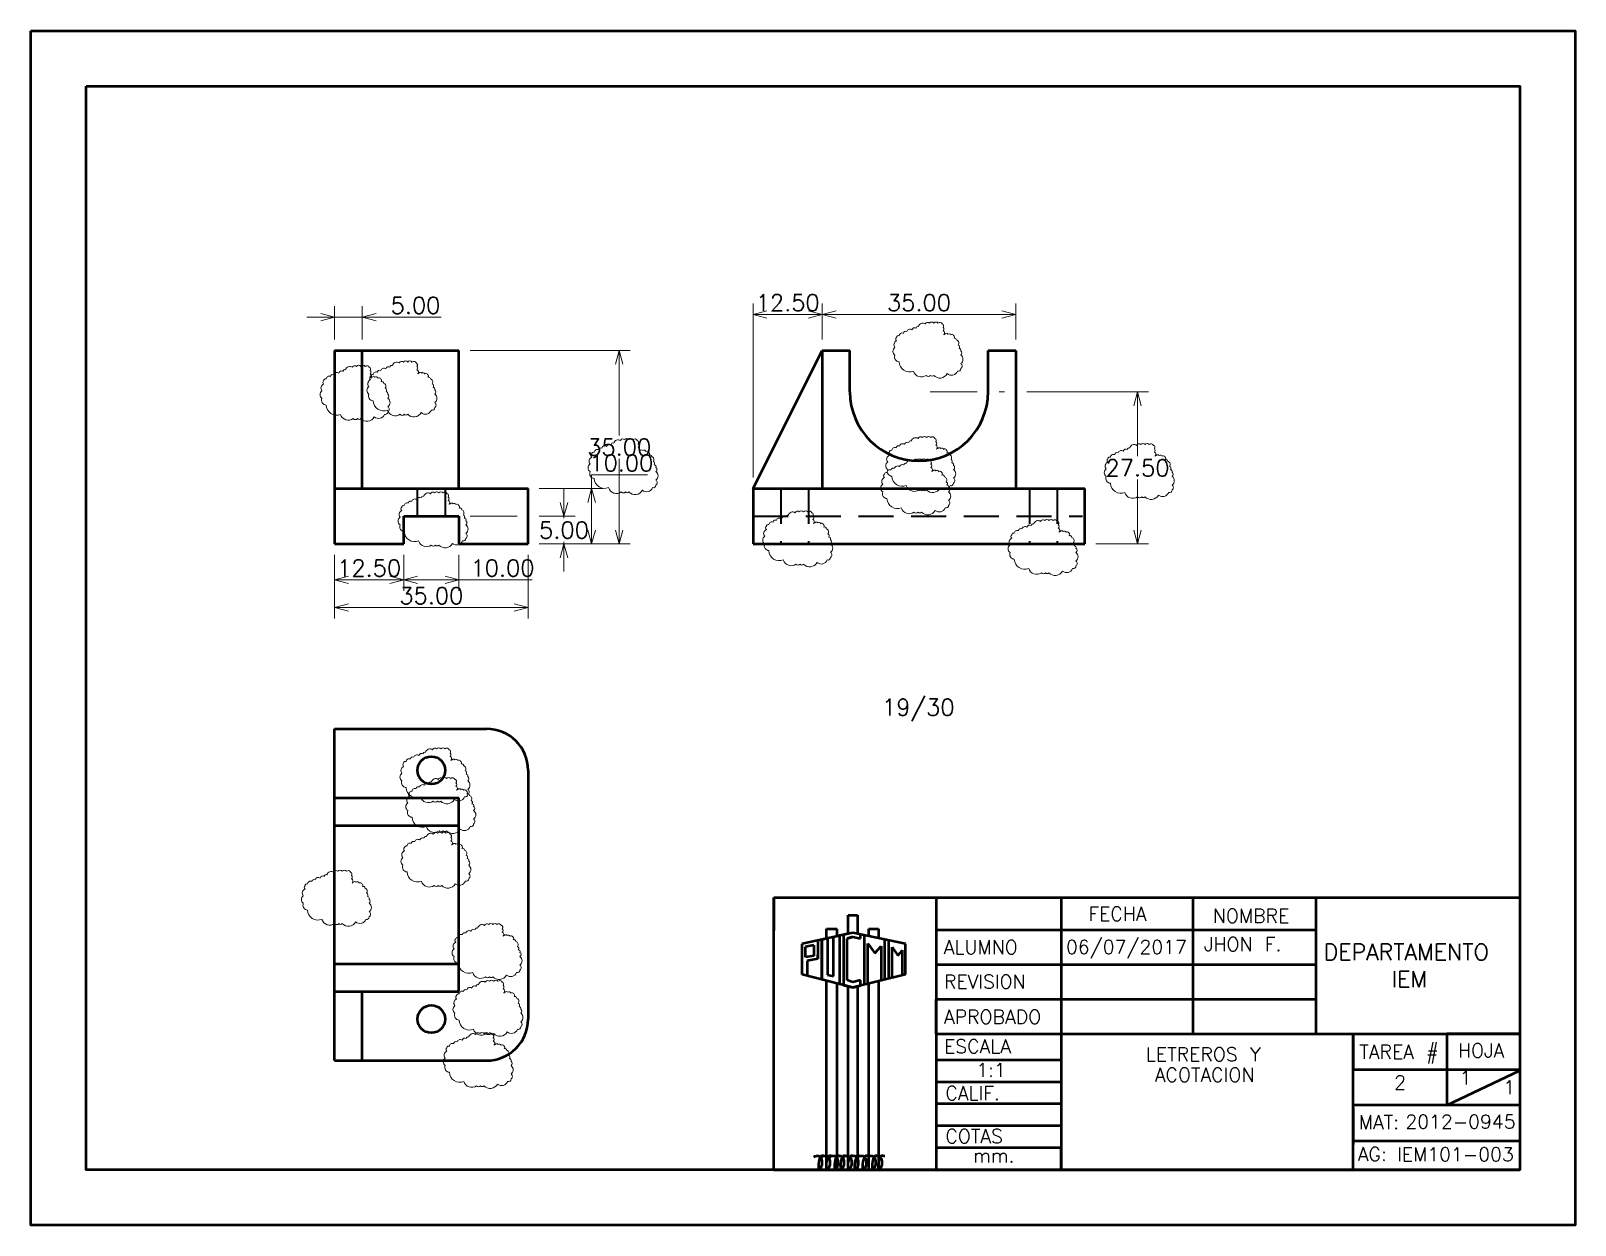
# Model space of a CAD drawing. Header units: millimetres. Extents: x 802 to 1081, y 446 to 662.
import ezdxf

# ---------------------------------------------------------------- set-up
doc = ezdxf.new("R2010")
doc.units = ezdxf.units.MM
doc.linetypes.add('DASHED2', pattern=[9.525, 6.35, -3.175])
for name, color, linetype, lineweight in [('Cotas', 7, 'Continuous', 18), ('Oculta', 7, 'DASHED2', 35), ('P visible', 7, 'Continuous', 50)]:
    doc.layers.add(name, color=color, linetype=linetype, lineweight=lineweight)
doc.styles.get("Standard").update_dxf_attribs({"font": 'txt.shx', "height": 3})
doc.dimstyles.new('ISO-25', dxfattribs={"dimtxt": 3, "dimasz": 2.5, "dimexe": 2, "dimexo": 2, "dimtad": 1, "dimtih": 1, "dimtoh": 1, "dimzin": 1, "dimdsep": 46, "dimtxsty": 'Standard', "dimblk": 'OPEN30', "dimcen": 0, "dimclrd": 256, "dimclre": 256, "dimclrt": 256, "dimadec": 0, "dimazin": 0, "dimtfac": 1, "dimtmove": 0, "dimatfit": 3, "dimldrblk": 'OPEN30', "dimfxl": 1, "dimlwd": -1, "dimlwe": -1, "dimarcsym": 0})

msp = doc.modelspace()

# ---------------------------------------------------------------- texts
at = {"layer": 'Cotas', "color": 1, "insert": (955.958, 540.969), "char_height": 3, "attachment_point": 1}
msp.add_mtext_dynamic_manual_height_columns('19/30', width=78.472, gutter_width=15, heights=[0], dxfattribs=at)
at = {"layer": 'P visible'}
for s, height, p in [('FECHA', 2.5008, (993.293, 500.858)), ('NOMBRE', 2.5008, (1015.813, 500.505)), ('06/07/2017', 2.5008, (989.24, 494.859)), ('JHON F.', 2.5008, (1014.204, 495.374)), ('ALUMNO', 2.5008, (967.114, 494.822)), ('DEPARTAMENTO', 2.94215, (1035.871, 493.721)), ('DEPARTAMENTO', 2.94215, (1035.871, 493.721)), ('IEM', 2.9422, (1048.156, 488.818)), ('IEM', 2.9422, (1048.156, 488.818)), ('REVISION', 2.4954, (967.167, 488.599)), ('APROBADO', 2.5008, (967.167, 482.228)), ('ESCALA', 2.5008, (967.167, 476.886)), ('LETREROS Y', 2.5008, (1003.687, 475.446)), ('TAREA #', 2.5008, (1042.323, 475.884)), ('HOJA', 2.5008, (1060.161, 476.141)), ('1:1', 2.5008, (972.999, 472.593)), ('ACOTACION', 2.5008, (1005.323, 471.729)), ('2', 2.501, (1048.619, 470.35)), ('1', 2.501, (1060.47, 471.227)), ('CALIF.', 2.5008, (967.412, 468.425)), ('1', 2.501, (1068.371, 469.473)), ('MAT:', 2.5008, (1042.217, 463.176)), ('2012-0945', 2.5008, (1050.646, 463.256)), ('COTAS', 2.5008, (967.412, 460.648)), ('mm.', 2.5008, (972.42, 457.12)), ('AG:', 2.5008, (1042.048, 457.4)), ('IEM101-003', 2.5008, (1049.148, 457.345))]:
    msp.add_text(s, height=height, dxfattribs=at).set_placement(p)

# ---------------------------------------------------------------- blocks, each defined once
blk = doc.blocks.new('_Open30')
at = {"color": 0, "linetype": 'ByBlock', "lineweight": -2}
for p, q in [((-1, 0.27), (0, 0)), ((0, 0), (-1, -0.27)), ((0, 0), (-1, 0))]:
    blk.add_line(p, q, dxfattribs=at)
blk = doc.blocks.new('*D4')
at = {"layer": 'Cotas', "transparency": 16777216}
for p, q in [((898.41, 576.51), (898.41, 579.01)), ((881.41, 574.01), (889.91, 574.01)), ((893.91, 574.01), (900.41, 574.01)), ((898.41, 574.01), (898.41, 573.64)), ((893.91, 569.01), (900.41, 569.01)), ((898.41, 569.01), (898.41, 569.39)), ((898.41, 566.51), (898.41, 564.01))]:
    blk.add_line(p, q, dxfattribs=at)
at = {"layer": 'Defpoints', "color": 0, "transparency": 16777216}
for p in [(879.41, 574.01), (891.91, 569.01), (898.41, 569.01)]:
    blk.add_point(p, dxfattribs=at)
at = {"layer": 'Cotas', "transparency": 16777216, "xscale": 2.5, "yscale": 2.5, "zscale": 2.5}
for p, rotation in [((898.41, 574.01), 270), ((898.41, 569.01), 90)]:
    blk.add_blockref('_Open30', p, dxfattribs=dict(at, rotation=rotation))
at = {"layer": 'Cotas', "transparency": 16777216, "insert": (898.41, 571.51), "char_height": 3, "attachment_point": 5}
blk.add_mtext('5.00', dxfattribs=at)
blk = doc.blocks.new('*D5')
at = {"layer": 'Cotas', "transparency": 16777216}
for p, q in [((903.41, 579.01), (903.41, 581.51)), ((903.41, 581.51), (913.54, 581.51)), ((893.91, 579.01), (905.41, 579.01)), ((903.41, 571.51), (903.41, 576.51)), ((900.66, 569.01), (905.41, 569.01))]:
    blk.add_line(p, q, dxfattribs=at)
at = {"layer": 'Defpoints', "color": 0, "transparency": 16777216}
for p in [(891.91, 579.01), (903.41, 579.01), (898.66, 569.01)]:
    blk.add_point(p, dxfattribs=at)
at = {"layer": 'Cotas', "transparency": 16777216, "xscale": 2.5, "yscale": 2.5, "zscale": 2.5}
for p, rotation in [((903.41, 579.01), 90), ((903.41, 569.01), 270)]:
    blk.add_blockref('_Open30', p, dxfattribs=dict(at, rotation=rotation))
at = {"layer": 'Cotas', "transparency": 16777216, "insert": (908.79, 583.64), "char_height": 3, "attachment_point": 5}
blk.add_mtext('10.00', dxfattribs=at)
blk = doc.blocks.new('*D6')
at = {"layer": 'Cotas', "transparency": 16777216}
for p, q in [((881.41, 604.01), (910.41, 604.01)), ((908.41, 601.51), (908.41, 588.64)), ((908.41, 571.51), (908.41, 584.39)), ((893.91, 569.01), (910.41, 569.01))]:
    blk.add_line(p, q, dxfattribs=at)
at = {"layer": 'Defpoints', "color": 0, "transparency": 16777216}
for p in [(879.41, 604.01), (908.41, 604.01), (891.91, 569.01)]:
    blk.add_point(p, dxfattribs=at)
at = {"layer": 'Cotas', "transparency": 16777216, "xscale": 2.5, "yscale": 2.5, "zscale": 2.5}
for p, rotation in [((908.41, 604.01), 90), ((908.41, 569.01), 270)]:
    blk.add_blockref('_Open30', p, dxfattribs=dict(at, rotation=rotation))
at = {"layer": 'Cotas', "transparency": 16777216, "insert": (908.41, 586.51), "char_height": 3, "attachment_point": 5}
blk.add_mtext('35.00', dxfattribs=at)
blk = doc.blocks.new('*D7')
at = {"layer": 'Cotas', "transparency": 16777216}
for p, q in [((856.91, 567.01), (856.91, 560.51)), ((869.41, 567.01), (869.41, 560.51)), ((859.41, 562.51), (866.91, 562.51))]:
    blk.add_line(p, q, dxfattribs=at)
at = {"layer": 'Defpoints', "color": 0, "transparency": 16777216}
for p in [(856.91, 569.01), (869.41, 569.01), (869.41, 562.51)]:
    blk.add_point(p, dxfattribs=at)
at = {"layer": 'Cotas', "transparency": 16777216, "xscale": 2.5, "yscale": 2.5, "zscale": 2.5, "rotation": 180}
blk.add_blockref('_Open30', (856.91, 562.51), dxfattribs=at)
at = {"layer": 'Cotas', "transparency": 16777216, "xscale": 2.5, "yscale": 2.5, "zscale": 2.5}
blk.add_blockref('_Open30', (869.41, 562.51), dxfattribs=at)
at = {"layer": 'Cotas', "transparency": 16777216, "insert": (863.16, 564.64), "char_height": 3, "attachment_point": 5}
blk.add_mtext('12.50', dxfattribs=at)
blk = doc.blocks.new('*D8')
at = {"layer": 'Cotas', "transparency": 16777216}
for p, q in [((869.41, 565.51), (869.41, 560.51)), ((879.41, 567.01), (879.41, 560.51)), ((871.91, 562.51), (876.91, 562.51)), ((879.41, 562.51), (892.66, 562.51))]:
    blk.add_line(p, q, dxfattribs=at)
at = {"layer": 'Defpoints', "color": 0, "transparency": 16777216}
for p in [(869.41, 567.51), (879.41, 569.01), (879.41, 562.51)]:
    blk.add_point(p, dxfattribs=at)
at = {"layer": 'Cotas', "transparency": 16777216, "xscale": 2.5, "yscale": 2.5, "zscale": 2.5, "rotation": 180}
blk.add_blockref('_Open30', (869.41, 562.51), dxfattribs=at)
at = {"layer": 'Cotas', "transparency": 16777216, "xscale": 2.5, "yscale": 2.5, "zscale": 2.5}
blk.add_blockref('_Open30', (879.41, 562.51), dxfattribs=at)
at = {"layer": 'Cotas', "transparency": 16777216, "insert": (887.29, 564.64), "char_height": 3, "attachment_point": 5}
blk.add_mtext('10.00', dxfattribs=at)
blk = doc.blocks.new('*D9')
at = {"layer": 'Cotas', "transparency": 16777216}
for p, q in [((856.91, 567.01), (856.91, 555.51)), ((891.91, 567.01), (891.91, 555.51)), ((859.41, 557.51), (889.41, 557.51))]:
    blk.add_line(p, q, dxfattribs=at)
at = {"layer": 'Defpoints', "color": 0, "transparency": 16777216}
for p in [(856.91, 569.01), (891.91, 569.01), (891.91, 557.51)]:
    blk.add_point(p, dxfattribs=at)
at = {"layer": 'Cotas', "transparency": 16777216, "xscale": 2.5, "yscale": 2.5, "zscale": 2.5, "rotation": 180}
blk.add_blockref('_Open30', (856.91, 557.51), dxfattribs=at)
at = {"layer": 'Cotas', "transparency": 16777216, "xscale": 2.5, "yscale": 2.5, "zscale": 2.5}
blk.add_blockref('_Open30', (891.91, 557.51), dxfattribs=at)
at = {"layer": 'Cotas', "transparency": 16777216, "insert": (874.41, 559.64), "char_height": 3, "attachment_point": 5}
blk.add_mtext('35.00', dxfattribs=at)
blk = doc.blocks.new('*D10')
at = {"layer": 'Cotas', "transparency": 16777216}
for p, q in [((856.91, 606.01), (856.91, 612.01)), ((861.91, 606.01), (861.91, 612.01)), ((854.41, 610.01), (851.91, 610.01)), ((856.91, 610.01), (861.91, 610.01)), ((864.41, 610.01), (876.16, 610.01))]:
    blk.add_line(p, q, dxfattribs=at)
at = {"layer": 'Defpoints', "color": 0, "transparency": 16777216}
for p in [(861.91, 610.01), (856.91, 604.01), (861.91, 604.01)]:
    blk.add_point(p, dxfattribs=at)
at = {"layer": 'Cotas', "transparency": 16777216, "xscale": 2.5, "yscale": 2.5, "zscale": 2.5}
blk.add_blockref('_Open30', (856.91, 610.01), dxfattribs=at)
at = {"layer": 'Cotas', "transparency": 16777216, "xscale": 2.5, "yscale": 2.5, "zscale": 2.5, "rotation": 180}
blk.add_blockref('_Open30', (861.91, 610.01), dxfattribs=at)
at = {"layer": 'Cotas', "transparency": 16777216, "insert": (871.54, 612.14), "char_height": 3, "attachment_point": 5}
blk.add_mtext('5.00', dxfattribs=at)
blk = doc.blocks.new('*D11')
at = {"layer": 'Cotas', "transparency": 16777216}
for p, q in [((964.64, 596.51), (973.14, 596.51)), ((977.14, 596.51), (978.14, 596.51)), ((982.14, 596.51), (1004.18, 596.51)), ((1002.18, 594.01), (1002.18, 584.89)), ((1002.18, 571.51), (1002.18, 580.64)), ((994.64, 569.01), (1004.18, 569.01))]:
    blk.add_line(p, q, dxfattribs=at)
at = {"layer": 'Defpoints', "color": 0, "transparency": 16777216}
for p in [(962.64, 596.51), (1002.18, 596.51), (992.64, 569.01)]:
    blk.add_point(p, dxfattribs=at)
at = {"layer": 'Cotas', "transparency": 16777216, "xscale": 2.5, "yscale": 2.5, "zscale": 2.5}
for p, rotation in [((1002.18, 596.51), 90), ((1002.18, 569.01), 270)]:
    blk.add_blockref('_Open30', p, dxfattribs=dict(at, rotation=rotation))
at = {"layer": 'Cotas', "transparency": 16777216, "insert": (1002.18, 582.76), "char_height": 3, "attachment_point": 5}
blk.add_mtext('27.50', dxfattribs=at)
blk = doc.blocks.new('*D12')
at = {"layer": 'Cotas', "transparency": 16777216}
for p, q in [((932.64, 581.01), (932.64, 612.51)), ((945.14, 606.01), (945.14, 612.51)), ((935.14, 610.51), (942.64, 610.51))]:
    blk.add_line(p, q, dxfattribs=at)
at = {"layer": 'Defpoints', "color": 0, "transparency": 16777216}
for p in [(945.14, 610.51), (945.14, 604.01), (932.64, 579.01)]:
    blk.add_point(p, dxfattribs=at)
at = {"layer": 'Cotas', "transparency": 16777216, "xscale": 2.5, "yscale": 2.5, "zscale": 2.5, "rotation": 180}
blk.add_blockref('_Open30', (932.64, 610.51), dxfattribs=at)
at = {"layer": 'Cotas', "transparency": 16777216, "xscale": 2.5, "yscale": 2.5, "zscale": 2.5}
blk.add_blockref('_Open30', (945.14, 610.51), dxfattribs=at)
at = {"layer": 'Cotas', "transparency": 16777216, "insert": (938.89, 612.64), "char_height": 3, "attachment_point": 5}
blk.add_mtext('12.50', dxfattribs=at)
blk = doc.blocks.new('*D13')
at = {"layer": 'Cotas', "transparency": 16777216}
for p, q in [((945.14, 606.01), (945.14, 612.51)), ((980.14, 606.01), (980.14, 612.51)), ((947.64, 610.51), (977.64, 610.51))]:
    blk.add_line(p, q, dxfattribs=at)
at = {"layer": 'Defpoints', "color": 0, "transparency": 16777216}
for p in [(980.14, 610.51), (945.14, 604.01), (980.14, 604.01)]:
    blk.add_point(p, dxfattribs=at)
at = {"layer": 'Cotas', "transparency": 16777216, "xscale": 2.5, "yscale": 2.5, "zscale": 2.5, "rotation": 180}
blk.add_blockref('_Open30', (945.14, 610.51), dxfattribs=at)
at = {"layer": 'Cotas', "transparency": 16777216, "xscale": 2.5, "yscale": 2.5, "zscale": 2.5}
blk.add_blockref('_Open30', (980.14, 610.51), dxfattribs=at)
at = {"layer": 'Cotas', "transparency": 16777216, "insert": (962.64, 612.64), "char_height": 3, "attachment_point": 5}
blk.add_mtext('35.00', dxfattribs=at)

# ---------------------------------------------------------------- dimensions: what is measured, and where the dimension line sits
at = {"layer": 'Cotas'}
for base, p1, p2, picture, middle in [((861.914, 610.013), (856.914, 604.013), (861.914, 604.013), '*D10', (871.539, 612.138)), ((945.142, 610.513), (932.642, 579.013), (945.142, 604.013), '*D12', (938.892, 612.638)), ((980.142, 610.513), (945.142, 604.013), (980.142, 604.013), '*D13', (962.642, 612.638)), ((869.414, 562.513), (856.914, 569.013), (869.414, 569.013), '*D7', (863.164, 564.638)), ((891.914, 557.513), (856.914, 569.013), (891.914, 569.013), '*D9', (874.414, 559.638)), ((879.414, 562.513), (869.414, 567.513), (879.414, 569.013), '*D8', (887.289, 564.638))]:
    dim = msp.add_linear_dim(base=base, p1=p1, p2=p2, dimstyle='ISO-25', dxfattribs=at)
    dim.commit()
    dim.dimension.update_dxf_attribs({"geometry": picture, "text_midpoint": middle})
for base, p1, p2, picture, middle in [((908.414, 604.013), (891.914, 569.013), (879.414, 604.013), '*D6', (908.414, 586.513)), ((903.414, 579.013), (898.664, 569.013), (891.914, 579.013), '*D5', (908.789, 583.638))]:
    dim = msp.add_linear_dim(base=base, p1=p1, p2=p2, angle=90, dimstyle='ISO-25', dxfattribs=at)
    dim.commit()
    dim.dimension.update_dxf_attribs({"geometry": picture, "text_midpoint": middle})
for base, p1, p2, picture, middle in [((1002.184, 596.513), (992.642, 569.013), (962.642, 596.513), '*D11', (1002.184, 582.763)), ((898.414, 569.013), (879.414, 574.013), (891.914, 569.013), '*D4', (898.414, 571.513))]:
    dim = msp.add_linear_dim(base=base, p1=p1, p2=p2, angle=90, dimstyle='ISO-25', dxfattribs=at)
    dim.commit()
    dim.dimension.update_dxf_attribs({"geometry": picture, "text_midpoint": middle, "dimtype": 160})

# ---------------------------------------------------------------- linework, layer by layer
at = {"layer": 'Cotas'}
msp.add_line((903.414, 569.013), (908.414, 569.013), dxfattribs=at)
at = {"layer": 'Cotas', "color": 1}
for points in [[(967.147, 606.814, 0.5205671), (966.994, 607.576, 0.5205671), (966.994, 607.576, 0.5205671), (966.994, 608.185, 0.5205671), (966.994, 608.185, 0.5205671), (966.842, 608.795, 0.5205671), (966.842, 608.795, 0.5205671), (966.078, 608.947, 0.5205671), (966.078, 608.947, 0.5205671), (965.314, 608.947, 0.5205671), (965.314, 608.947, 0.5205671), (964.551, 608.947, 0.5205671), (964.551, 608.947, 0.5205671), (963.787, 608.795, 0.5205671), (963.787, 608.795, 0.5205671), (962.565, 608.338, 0.5205671), (962.565, 608.338, 0.5205671), (962.107, 608.033, 0.5205671), (962.107, 608.033, 0.5205671), (961.343, 607.728, 0.5205671), (961.343, 607.728, 0.5205671), (960.427, 607.423, 0.5205671), (960.427, 607.423, 0.5205671), (959.816, 607.119, 0.5205671), (959.816, 607.119, 0.5205671), (959.052, 606.662, 0.5205671), (959.052, 606.662, 0.5205671), (958.594, 606.357, 0.5205671), (958.594, 606.357, 0.5205671), (958.594, 605.748, 0.5205671), (958.594, 605.748, 0.5205671), (958.288, 604.529, 0.5205671), (958.288, 604.529, 0.5205671), (958.288, 603.158, 0.5205671), (958.288, 603.158, 0.5205671), (959.052, 601.939, 0.5205671), (959.052, 601.939, 0.5205671), (961.649, 600.263, 0.5205671), (961.649, 600.263, 0.5205671), (963.94, 599.501, 0.5205671), (963.94, 599.501, 0.5205671), (964.703, 599.501, 0.5205671), (964.703, 599.501, 0.5205671), (965.314, 599.501, 0.5205671), (965.314, 599.501, 0.5205671), (967.758, 599.806, 0.5205671), (967.758, 599.806, 0.5205671), (969.591, 600.263, 0.5205671), (969.591, 600.263, 0.5205671), (970.202, 600.72, 0.5205671), (970.202, 600.72, 0.5205671), (970.202, 601.634, 0.5205671), (970.202, 601.634, 0.5205671), (970.202, 603.158, 0.5205671), (970.202, 603.158, 0.5205671), (970.202, 603.919, 0.5205671), (970.202, 603.919, 0.5205671), (969.896, 604.376, 0.5205671), (969.896, 604.376, 0.5205671), (969.744, 604.986, 0.5205671), (969.744, 604.986, 0.5205671), (969.438, 605.9, 0.5205671), (969.438, 605.9, 0.5205671), (968.98, 606.205, 0.5205671), (968.98, 606.205, 0.5205671), (968.893, 606.704, 0.5205671), (968.893, 606.704, 0.5205671), (968.404, 606.817, 0.5205671), (968.404, 606.817, 0.5205671), (967.878, 606.967, 0.5205671), (967.878, 606.967, 0.5205671), (967.352, 606.967, 0.5205671), (967.352, 606.967, 0.5205671)], [(863.481, 598.995, 0.5205671), (863.329, 599.757, 0.5205671), (863.329, 599.757, 0.5205671), (863.329, 600.367, 0.5205671), (863.329, 600.367, 0.5205671), (863.176, 600.976, 0.5205671), (863.176, 600.976, 0.5205671), (862.412, 601.128, 0.5205671), (862.412, 601.128, 0.5205671), (861.648, 601.128, 0.5205671), (861.648, 601.128, 0.5205671), (860.885, 601.128, 0.5205671), (860.885, 601.128, 0.5205671), (860.121, 600.976, 0.5205671), (860.121, 600.976, 0.5205671), (858.899, 600.519, 0.5205671), (858.899, 600.519, 0.5205671), (858.441, 600.214, 0.5205671), (858.441, 600.214, 0.5205671), (857.677, 599.909, 0.5205671), (857.677, 599.909, 0.5205671), (856.761, 599.605, 0.5205671), (856.761, 599.605, 0.5205671), (856.15, 599.3, 0.5205671), (856.15, 599.3, 0.5205671), (855.386, 598.843, 0.5205671), (855.386, 598.843, 0.5205671), (854.928, 598.538, 0.5205671), (854.928, 598.538, 0.5205671), (854.928, 597.929, 0.5205671), (854.928, 597.929, 0.5205671), (854.623, 596.71, 0.5205671), (854.623, 596.71, 0.5205671), (854.623, 595.339, 0.5205671), (854.623, 595.339, 0.5205671), (855.386, 594.12, 0.5205671), (855.386, 594.12, 0.5205671), (857.983, 592.444, 0.5205671), (857.983, 592.444, 0.5205671), (860.274, 591.683, 0.5205671), (860.274, 591.683, 0.5205671), (861.037, 591.683, 0.5205671), (861.037, 591.683, 0.5205671), (861.648, 591.683, 0.5205671), (861.648, 591.683, 0.5205671), (864.092, 591.987, 0.5205671), (864.092, 591.987, 0.5205671), (865.925, 592.444, 0.5205671), (865.925, 592.444, 0.5205671), (866.536, 592.901, 0.5205671), (866.536, 592.901, 0.5205671), (866.536, 593.815, 0.5205671), (866.536, 593.815, 0.5205671), (866.536, 595.339, 0.5205671), (866.536, 595.339, 0.5205671), (866.536, 596.101, 0.5205671), (866.536, 596.101, 0.5205671), (866.23, 596.558, 0.5205671), (866.23, 596.558, 0.5205671), (866.078, 597.167, 0.5205671), (866.078, 597.167, 0.5205671), (865.772, 598.081, 0.5205671), (865.772, 598.081, 0.5205671), (865.314, 598.386, 0.5205671), (865.314, 598.386, 0.5205671), (865.227, 598.886, 0.5205671), (865.227, 598.886, 0.5205671), (864.739, 598.998, 0.5205671), (864.739, 598.998, 0.5205671), (864.212, 599.148, 0.5205671), (864.212, 599.148, 0.5205671), (863.686, 599.148, 0.5205671), (863.686, 599.148, 0.5205671)], [(871.968, 599.765, 0.5205671), (871.815, 600.527, 0.5205671), (871.815, 600.527, 0.5205671), (871.815, 601.136, 0.5205671), (871.815, 601.136, 0.5205671), (871.662, 601.745, 0.5205671), (871.662, 601.745, 0.5205671), (870.899, 601.898, 0.5205671), (870.899, 601.898, 0.5205671), (870.135, 601.898, 0.5205671), (870.135, 601.898, 0.5205671), (869.371, 601.898, 0.5205671), (869.371, 601.898, 0.5205671), (868.608, 601.745, 0.5205671), (868.608, 601.745, 0.5205671), (867.386, 601.288, 0.5205671), (867.386, 601.288, 0.5205671), (866.928, 600.984, 0.5205671), (866.928, 600.984, 0.5205671), (866.164, 600.679, 0.5205671), (866.164, 600.679, 0.5205671), (865.248, 600.374, 0.5205671), (865.248, 600.374, 0.5205671), (864.637, 600.07, 0.5205671), (864.637, 600.07, 0.5205671), (863.873, 599.613, 0.5205671), (863.873, 599.613, 0.5205671), (863.415, 599.308, 0.5205671), (863.415, 599.308, 0.5205671), (863.415, 598.698, 0.5205671), (863.415, 598.698, 0.5205671), (863.109, 597.48, 0.5205671), (863.109, 597.48, 0.5205671), (863.109, 596.109, 0.5205671), (863.109, 596.109, 0.5205671), (863.873, 594.89, 0.5205671), (863.873, 594.89, 0.5205671), (866.469, 593.214, 0.5205671), (866.469, 593.214, 0.5205671), (868.76, 592.452, 0.5205671), (868.76, 592.452, 0.5205671), (869.524, 592.452, 0.5205671), (869.524, 592.452, 0.5205671), (870.135, 592.452, 0.5205671), (870.135, 592.452, 0.5205671), (872.579, 592.757, 0.5205671), (872.579, 592.757, 0.5205671), (874.412, 593.214, 0.5205671), (874.412, 593.214, 0.5205671), (875.023, 593.671, 0.5205671), (875.023, 593.671, 0.5205671), (875.023, 594.585, 0.5205671), (875.023, 594.585, 0.5205671), (875.023, 596.109, 0.5205671), (875.023, 596.109, 0.5205671), (875.023, 596.87, 0.5205671), (875.023, 596.87, 0.5205671), (874.717, 597.327, 0.5205671), (874.717, 597.327, 0.5205671), (874.564, 597.937, 0.5205671), (874.564, 597.937, 0.5205671), (874.259, 598.851, 0.5205671), (874.259, 598.851, 0.5205671), (873.801, 599.156, 0.5205671), (873.801, 599.156, 0.5205671), (873.714, 599.655, 0.5205671), (873.714, 599.655, 0.5205671), (873.225, 599.768, 0.5205671), (873.225, 599.768, 0.5205671), (872.699, 599.918, 0.5205671), (872.699, 599.918, 0.5205671), (872.172, 599.918, 0.5205671), (872.172, 599.918, 0.5205671)], [(911.983, 585.736, 0.5205671), (911.831, 586.498, 0.5205671), (911.831, 586.498, 0.5205671), (911.831, 587.107, 0.5205671), (911.831, 587.107, 0.5205671), (911.678, 587.716, 0.5205671), (911.678, 587.716, 0.5205671), (910.914, 587.869, 0.5205671), (910.914, 587.869, 0.5205671), (910.15, 587.869, 0.5205671), (910.15, 587.869, 0.5205671), (909.387, 587.869, 0.5205671), (909.387, 587.869, 0.5205671), (908.623, 587.716, 0.5205671), (908.623, 587.716, 0.5205671), (907.401, 587.259, 0.5205671), (907.401, 587.259, 0.5205671), (906.943, 586.955, 0.5205671), (906.943, 586.955, 0.5205671), (906.179, 586.65, 0.5205671), (906.179, 586.65, 0.5205671), (905.263, 586.345, 0.5205671), (905.263, 586.345, 0.5205671), (904.652, 586.041, 0.5205671), (904.652, 586.041, 0.5205671), (903.888, 585.583, 0.5205671), (903.888, 585.583, 0.5205671), (903.43, 585.279, 0.5205671), (903.43, 585.279, 0.5205671), (903.43, 584.669, 0.5205671), (903.43, 584.669, 0.5205671), (903.125, 583.451, 0.5205671), (903.125, 583.451, 0.5205671), (903.125, 582.079, 0.5205671), (903.125, 582.079, 0.5205671), (903.888, 580.861, 0.5205671), (903.888, 580.861, 0.5205671), (906.485, 579.185, 0.5205671), (906.485, 579.185, 0.5205671), (908.776, 578.423, 0.5205671), (908.776, 578.423, 0.5205671), (909.54, 578.423, 0.5205671), (909.54, 578.423, 0.5205671), (910.15, 578.423, 0.5205671), (910.15, 578.423, 0.5205671), (912.594, 578.728, 0.5205671), (912.594, 578.728, 0.5205671), (914.427, 579.185, 0.5205671), (914.427, 579.185, 0.5205671), (915.038, 579.642, 0.5205671), (915.038, 579.642, 0.5205671), (915.038, 580.556, 0.5205671), (915.038, 580.556, 0.5205671), (915.038, 582.079, 0.5205671), (915.038, 582.079, 0.5205671), (915.038, 582.841, 0.5205671), (915.038, 582.841, 0.5205671), (914.733, 583.298, 0.5205671), (914.733, 583.298, 0.5205671), (914.58, 583.908, 0.5205671), (914.58, 583.908, 0.5205671), (914.274, 584.822, 0.5205671), (914.274, 584.822, 0.5205671), (913.816, 585.126, 0.5205671), (913.816, 585.126, 0.5205671), (913.729, 585.626, 0.5205671), (913.729, 585.626, 0.5205671), (913.241, 585.739, 0.5205671), (913.241, 585.739, 0.5205671), (912.714, 585.889, 0.5205671), (912.714, 585.889, 0.5205671), (912.188, 585.889, 0.5205671), (912.188, 585.889, 0.5205671)], [(965.837, 586.111, 0.5205671), (965.684, 586.873, 0.5205671), (965.684, 586.873, 0.5205671), (965.684, 587.482, 0.5205671), (965.684, 587.482, 0.5205671), (965.532, 588.091, 0.5205671), (965.532, 588.091, 0.5205671), (964.768, 588.244, 0.5205671), (964.768, 588.244, 0.5205671), (964.004, 588.244, 0.5205671), (964.004, 588.244, 0.5205671), (963.241, 588.244, 0.5205671), (963.241, 588.244, 0.5205671), (962.477, 588.091, 0.5205671), (962.477, 588.091, 0.5205671), (961.255, 587.634, 0.5205671), (961.255, 587.634, 0.5205671), (960.797, 587.33, 0.5205671), (960.797, 587.33, 0.5205671), (960.033, 587.025, 0.5205671), (960.033, 587.025, 0.5205671), (959.117, 586.72, 0.5205671), (959.117, 586.72, 0.5205671), (958.506, 586.416, 0.5205671), (958.506, 586.416, 0.5205671), (957.742, 585.958, 0.5205671), (957.742, 585.958, 0.5205671), (957.284, 585.654, 0.5205671), (957.284, 585.654, 0.5205671), (957.284, 585.044, 0.5205671), (957.284, 585.044, 0.5205671), (956.978, 583.826, 0.5205671), (956.978, 583.826, 0.5205671), (956.978, 582.454, 0.5205671), (956.978, 582.454, 0.5205671), (957.742, 581.236, 0.5205671), (957.742, 581.236, 0.5205671), (960.339, 579.56, 0.5205671), (960.339, 579.56, 0.5205671), (962.63, 578.798, 0.5205671), (962.63, 578.798, 0.5205671), (963.393, 578.798, 0.5205671), (963.393, 578.798, 0.5205671), (964.004, 578.798, 0.5205671), (964.004, 578.798, 0.5205671), (966.448, 579.103, 0.5205671), (966.448, 579.103, 0.5205671), (968.281, 579.56, 0.5205671), (968.281, 579.56, 0.5205671), (968.892, 580.017, 0.5205671), (968.892, 580.017, 0.5205671), (968.892, 580.931, 0.5205671), (968.892, 580.931, 0.5205671), (968.892, 582.454, 0.5205671), (968.892, 582.454, 0.5205671), (968.892, 583.216, 0.5205671), (968.892, 583.216, 0.5205671), (968.586, 583.673, 0.5205671), (968.586, 583.673, 0.5205671), (968.434, 584.283, 0.5205671), (968.434, 584.283, 0.5205671), (968.128, 585.197, 0.5205671), (968.128, 585.197, 0.5205671), (967.67, 585.501, 0.5205671), (967.67, 585.501, 0.5205671), (967.583, 586.001, 0.5205671), (967.583, 586.001, 0.5205671), (967.094, 586.114, 0.5205671), (967.094, 586.114, 0.5205671), (966.568, 586.264, 0.5205671), (966.568, 586.264, 0.5205671), (966.042, 586.264, 0.5205671), (966.042, 586.264, 0.5205671)], [(1005.379, 584.861, 0.5205671), (1005.226, 585.623, 0.5205671), (1005.226, 585.623, 0.5205671), (1005.226, 586.232, 0.5205671), (1005.226, 586.232, 0.5205671), (1005.074, 586.841, 0.5205671), (1005.074, 586.841, 0.5205671), (1004.31, 586.994, 0.5205671), (1004.31, 586.994, 0.5205671), (1003.546, 586.994, 0.5205671), (1003.546, 586.994, 0.5205671), (1002.783, 586.994, 0.5205671), (1002.783, 586.994, 0.5205671), (1002.019, 586.841, 0.5205671), (1002.019, 586.841, 0.5205671), (1000.797, 586.384, 0.5205671), (1000.797, 586.384, 0.5205671), (1000.339, 586.08, 0.5205671), (1000.339, 586.08, 0.5205671), (999.575, 585.775, 0.5205671), (999.575, 585.775, 0.5205671), (998.659, 585.47, 0.5205671), (998.659, 585.47, 0.5205671), (998.048, 585.166, 0.5205671), (998.048, 585.166, 0.5205671), (997.284, 584.708, 0.5205671), (997.284, 584.708, 0.5205671), (996.826, 584.404, 0.5205671), (996.826, 584.404, 0.5205671), (996.826, 583.794, 0.5205671), (996.826, 583.794, 0.5205671), (996.521, 582.576, 0.5205671), (996.521, 582.576, 0.5205671), (996.521, 581.204, 0.5205671), (996.521, 581.204, 0.5205671), (997.284, 579.986, 0.5205671), (997.284, 579.986, 0.5205671), (999.881, 578.31, 0.5205671), (999.881, 578.31, 0.5205671), (1002.172, 577.548, 0.5205671), (1002.172, 577.548, 0.5205671), (1002.935, 577.548, 0.5205671), (1002.935, 577.548, 0.5205671), (1003.546, 577.548, 0.5205671), (1003.546, 577.548, 0.5205671), (1005.99, 577.853, 0.5205671), (1005.99, 577.853, 0.5205671), (1007.823, 578.31, 0.5205671), (1007.823, 578.31, 0.5205671), (1008.434, 578.767, 0.5205671), (1008.434, 578.767, 0.5205671), (1008.434, 579.681, 0.5205671), (1008.434, 579.681, 0.5205671), (1008.434, 581.204, 0.5205671), (1008.434, 581.204, 0.5205671), (1008.434, 581.966, 0.5205671), (1008.434, 581.966, 0.5205671), (1008.128, 582.423, 0.5205671), (1008.128, 582.423, 0.5205671), (1007.976, 583.033, 0.5205671), (1007.976, 583.033, 0.5205671), (1007.67, 583.947, 0.5205671), (1007.67, 583.947, 0.5205671), (1007.212, 584.251, 0.5205671), (1007.212, 584.251, 0.5205671), (1007.125, 584.751, 0.5205671), (1007.125, 584.751, 0.5205671), (1006.637, 584.864, 0.5205671), (1006.637, 584.864, 0.5205671), (1006.11, 585.014, 0.5205671), (1006.11, 585.014, 0.5205671), (1005.584, 585.014, 0.5205671), (1005.584, 585.014, 0.5205671)], [(964.946, 582.079, 0.5205671), (964.793, 582.841, 0.5205671), (964.793, 582.841, 0.5205671), (964.793, 583.45, 0.5205671), (964.793, 583.45, 0.5205671), (964.64, 584.059, 0.5205671), (964.64, 584.059, 0.5205671), (963.876, 584.212, 0.5205671), (963.876, 584.212, 0.5205671), (963.113, 584.212, 0.5205671), (963.113, 584.212, 0.5205671), (962.349, 584.212, 0.5205671), (962.349, 584.212, 0.5205671), (961.585, 584.059, 0.5205671), (961.585, 584.059, 0.5205671), (960.364, 583.602, 0.5205671), (960.364, 583.602, 0.5205671), (959.905, 583.298, 0.5205671), (959.905, 583.298, 0.5205671), (959.142, 582.993, 0.5205671), (959.142, 582.993, 0.5205671), (958.225, 582.688, 0.5205671), (958.225, 582.688, 0.5205671), (957.614, 582.384, 0.5205671), (957.614, 582.384, 0.5205671), (956.851, 581.926, 0.5205671), (956.851, 581.926, 0.5205671), (956.392, 581.622, 0.5205671), (956.392, 581.622, 0.5205671), (956.392, 581.012, 0.5205671), (956.392, 581.012, 0.5205671), (956.087, 579.794, 0.5205671), (956.087, 579.794, 0.5205671), (956.087, 578.422, 0.5205671), (956.087, 578.422, 0.5205671), (956.851, 577.204, 0.5205671), (956.851, 577.204, 0.5205671), (959.447, 575.528, 0.5205671), (959.447, 575.528, 0.5205671), (961.738, 574.766, 0.5205671), (961.738, 574.766, 0.5205671), (962.502, 574.766, 0.5205671), (962.502, 574.766, 0.5205671), (963.113, 574.766, 0.5205671), (963.113, 574.766, 0.5205671), (965.557, 575.071, 0.5205671), (965.557, 575.071, 0.5205671), (967.389, 575.528, 0.5205671), (967.389, 575.528, 0.5205671), (968, 575.985, 0.5205671), (968, 575.985, 0.5205671), (968, 576.899, 0.5205671), (968, 576.899, 0.5205671), (968, 578.422, 0.5205671), (968, 578.422, 0.5205671), (968, 579.184, 0.5205671), (968, 579.184, 0.5205671), (967.695, 579.641, 0.5205671), (967.695, 579.641, 0.5205671), (967.542, 580.251, 0.5205671), (967.542, 580.251, 0.5205671), (967.237, 581.165, 0.5205671), (967.237, 581.165, 0.5205671), (966.778, 581.469, 0.5205671), (966.778, 581.469, 0.5205671), (966.692, 581.969, 0.5205671), (966.692, 581.969, 0.5205671), (966.203, 582.082, 0.5205671), (966.203, 582.082, 0.5205671), (965.676, 582.232, 0.5205671), (965.676, 582.232, 0.5205671), (965.15, 582.232, 0.5205671), (965.15, 582.232, 0.5205671)], [(877.608, 576.111, 0.5205671), (877.456, 576.873, 0.5205671), (877.456, 576.873, 0.5205671), (877.456, 577.482, 0.5205671), (877.456, 577.482, 0.5205671), (877.303, 578.091, 0.5205671), (877.303, 578.091, 0.5205671), (876.539, 578.244, 0.5205671), (876.539, 578.244, 0.5205671), (875.775, 578.244, 0.5205671), (875.775, 578.244, 0.5205671), (875.012, 578.244, 0.5205671), (875.012, 578.244, 0.5205671), (874.248, 578.091, 0.5205671), (874.248, 578.091, 0.5205671), (873.026, 577.634, 0.5205671), (873.026, 577.634, 0.5205671), (872.568, 577.33, 0.5205671), (872.568, 577.33, 0.5205671), (871.804, 577.025, 0.5205671), (871.804, 577.025, 0.5205671), (870.888, 576.72, 0.5205671), (870.888, 576.72, 0.5205671), (870.277, 576.416, 0.5205671), (870.277, 576.416, 0.5205671), (869.513, 575.958, 0.5205671), (869.513, 575.958, 0.5205671), (869.055, 575.654, 0.5205671), (869.055, 575.654, 0.5205671), (869.055, 575.044, 0.5205671), (869.055, 575.044, 0.5205671), (868.75, 573.826, 0.5205671), (868.75, 573.826, 0.5205671), (868.75, 572.454, 0.5205671), (868.75, 572.454, 0.5205671), (869.513, 571.236, 0.5205671), (869.513, 571.236, 0.5205671), (872.11, 569.56, 0.5205671), (872.11, 569.56, 0.5205671), (874.401, 568.798, 0.5205671), (874.401, 568.798, 0.5205671), (875.165, 568.798, 0.5205671), (875.165, 568.798, 0.5205671), (875.775, 568.798, 0.5205671), (875.775, 568.798, 0.5205671), (878.219, 569.103, 0.5205671), (878.219, 569.103, 0.5205671), (880.052, 569.56, 0.5205671), (880.052, 569.56, 0.5205671), (880.663, 570.017, 0.5205671), (880.663, 570.017, 0.5205671), (880.663, 570.931, 0.5205671), (880.663, 570.931, 0.5205671), (880.663, 572.454, 0.5205671), (880.663, 572.454, 0.5205671), (880.663, 573.216, 0.5205671), (880.663, 573.216, 0.5205671), (880.358, 573.673, 0.5205671), (880.358, 573.673, 0.5205671), (880.205, 574.283, 0.5205671), (880.205, 574.283, 0.5205671), (879.899, 575.197, 0.5205671), (879.899, 575.197, 0.5205671), (879.441, 575.501, 0.5205671), (879.441, 575.501, 0.5205671), (879.354, 576.001, 0.5205671), (879.354, 576.001, 0.5205671), (878.866, 576.114, 0.5205671), (878.866, 576.114, 0.5205671), (878.339, 576.264, 0.5205671), (878.339, 576.264, 0.5205671), (877.813, 576.264, 0.5205671), (877.813, 576.264, 0.5205671)], [(943.58, 572.669, 0.5205671), (943.427, 573.431, 0.5205671), (943.427, 573.431, 0.5205671), (943.427, 574.04, 0.5205671), (943.427, 574.04, 0.5205671), (943.275, 574.65, 0.5205671), (943.275, 574.65, 0.5205671), (942.511, 574.802, 0.5205671), (942.511, 574.802, 0.5205671), (941.747, 574.802, 0.5205671), (941.747, 574.802, 0.5205671), (940.984, 574.802, 0.5205671), (940.984, 574.802, 0.5205671), (940.22, 574.65, 0.5205671), (940.22, 574.65, 0.5205671), (938.998, 574.193, 0.5205671), (938.998, 574.193, 0.5205671), (938.54, 573.888, 0.5205671), (938.54, 573.888, 0.5205671), (937.776, 573.583, 0.5205671), (937.776, 573.583, 0.5205671), (936.86, 573.278, 0.5205671), (936.86, 573.278, 0.5205671), (936.249, 572.974, 0.5205671), (936.249, 572.974, 0.5205671), (935.485, 572.517, 0.5205671), (935.485, 572.517, 0.5205671), (935.027, 572.212, 0.5205671), (935.027, 572.212, 0.5205671), (935.027, 571.603, 0.5205671), (935.027, 571.603, 0.5205671), (934.721, 570.384, 0.5205671), (934.721, 570.384, 0.5205671), (934.721, 569.013, 0.5205671), (934.721, 569.013, 0.5205671), (935.485, 567.794, 0.5205671), (935.485, 567.794, 0.5205671), (938.082, 566.118, 0.5205671), (938.082, 566.118, 0.5205671), (940.373, 565.356, 0.5205671), (940.373, 565.356, 0.5205671), (941.136, 565.356, 0.5205671), (941.136, 565.356, 0.5205671), (941.747, 565.356, 0.5205671), (941.747, 565.356, 0.5205671), (944.191, 565.661, 0.5205671), (944.191, 565.661, 0.5205671), (946.024, 566.118, 0.5205671), (946.024, 566.118, 0.5205671), (946.635, 566.575, 0.5205671), (946.635, 566.575, 0.5205671), (946.635, 567.489, 0.5205671), (946.635, 567.489, 0.5205671), (946.635, 569.013, 0.5205671), (946.635, 569.013, 0.5205671), (946.635, 569.774, 0.5205671), (946.635, 569.774, 0.5205671), (946.329, 570.231, 0.5205671), (946.329, 570.231, 0.5205671), (946.177, 570.841, 0.5205671), (946.177, 570.841, 0.5205671), (945.871, 571.755, 0.5205671), (945.871, 571.755, 0.5205671), (945.413, 572.06, 0.5205671), (945.413, 572.06, 0.5205671), (945.326, 572.559, 0.5205671), (945.326, 572.559, 0.5205671), (944.837, 572.672, 0.5205671), (944.837, 572.672, 0.5205671), (944.311, 572.822, 0.5205671), (944.311, 572.822, 0.5205671), (943.785, 572.822, 0.5205671), (943.785, 572.822, 0.5205671)], [(987.987, 571.111, 0.5205671), (987.834, 571.873, 0.5205671), (987.834, 571.873, 0.5205671), (987.834, 572.482, 0.5205671), (987.834, 572.482, 0.5205671), (987.681, 573.091, 0.5205671), (987.681, 573.091, 0.5205671), (986.917, 573.244, 0.5205671), (986.917, 573.244, 0.5205671), (986.154, 573.244, 0.5205671), (986.154, 573.244, 0.5205671), (985.39, 573.244, 0.5205671), (985.39, 573.244, 0.5205671), (984.626, 573.091, 0.5205671), (984.626, 573.091, 0.5205671), (983.405, 572.634, 0.5205671), (983.405, 572.634, 0.5205671), (982.946, 572.33, 0.5205671), (982.946, 572.33, 0.5205671), (982.183, 572.025, 0.5205671), (982.183, 572.025, 0.5205671), (981.266, 571.72, 0.5205671), (981.266, 571.72, 0.5205671), (980.655, 571.416, 0.5205671), (980.655, 571.416, 0.5205671), (979.892, 570.958, 0.5205671), (979.892, 570.958, 0.5205671), (979.433, 570.654, 0.5205671), (979.433, 570.654, 0.5205671), (979.433, 570.044, 0.5205671), (979.433, 570.044, 0.5205671), (979.128, 568.826, 0.5205671), (979.128, 568.826, 0.5205671), (979.128, 567.454, 0.5205671), (979.128, 567.454, 0.5205671), (979.892, 566.236, 0.5205671), (979.892, 566.236, 0.5205671), (982.488, 564.56, 0.5205671), (982.488, 564.56, 0.5205671), (984.779, 563.798, 0.5205671), (984.779, 563.798, 0.5205671), (985.543, 563.798, 0.5205671), (985.543, 563.798, 0.5205671), (986.154, 563.798, 0.5205671), (986.154, 563.798, 0.5205671), (988.598, 564.103, 0.5205671), (988.598, 564.103, 0.5205671), (990.43, 564.56, 0.5205671), (990.43, 564.56, 0.5205671), (991.041, 565.017, 0.5205671), (991.041, 565.017, 0.5205671), (991.041, 565.931, 0.5205671), (991.041, 565.931, 0.5205671), (991.041, 567.454, 0.5205671), (991.041, 567.454, 0.5205671), (991.041, 568.216, 0.5205671), (991.041, 568.216, 0.5205671), (990.736, 568.673, 0.5205671), (990.736, 568.673, 0.5205671), (990.583, 569.283, 0.5205671), (990.583, 569.283, 0.5205671), (990.278, 570.197, 0.5205671), (990.278, 570.197, 0.5205671), (989.819, 570.501, 0.5205671), (989.819, 570.501, 0.5205671), (989.733, 571.001, 0.5205671), (989.733, 571.001, 0.5205671), (989.244, 571.114, 0.5205671), (989.244, 571.114, 0.5205671), (988.718, 571.264, 0.5205671), (988.718, 571.264, 0.5205671), (988.191, 571.264, 0.5205671), (988.191, 571.264, 0.5205671)], [(877.954, 529.814, 0.5205671), (877.801, 530.575, 0.5205671), (877.801, 530.575, 0.5205671), (877.801, 531.185, 0.5205671), (877.801, 531.185, 0.5205671), (877.648, 531.794, 0.5205671), (877.648, 531.794, 0.5205671), (876.885, 531.947, 0.5205671), (876.885, 531.947, 0.5205671), (876.121, 531.947, 0.5205671), (876.121, 531.947, 0.5205671), (875.357, 531.947, 0.5205671), (875.357, 531.947, 0.5205671), (874.594, 531.794, 0.5205671), (874.594, 531.794, 0.5205671), (873.372, 531.337, 0.5205671), (873.372, 531.337, 0.5205671), (872.913, 531.032, 0.5205671), (872.913, 531.032, 0.5205671), (872.15, 530.728, 0.5205671), (872.15, 530.728, 0.5205671), (871.233, 530.423, 0.5205671), (871.233, 530.423, 0.5205671), (870.622, 530.118, 0.5205671), (870.622, 530.118, 0.5205671), (869.859, 529.661, 0.5205671), (869.859, 529.661, 0.5205671), (869.401, 529.357, 0.5205671), (869.401, 529.357, 0.5205671), (869.401, 528.747, 0.5205671), (869.401, 528.747, 0.5205671), (869.095, 527.528, 0.5205671), (869.095, 527.528, 0.5205671), (869.095, 526.157, 0.5205671), (869.095, 526.157, 0.5205671), (869.859, 524.939, 0.5205671), (869.859, 524.939, 0.5205671), (872.455, 523.263, 0.5205671), (872.455, 523.263, 0.5205671), (874.746, 522.501, 0.5205671), (874.746, 522.501, 0.5205671), (875.51, 522.501, 0.5205671), (875.51, 522.501, 0.5205671), (876.121, 522.501, 0.5205671), (876.121, 522.501, 0.5205671), (878.565, 522.806, 0.5205671), (878.565, 522.806, 0.5205671), (880.398, 523.263, 0.5205671), (880.398, 523.263, 0.5205671), (881.008, 523.72, 0.5205671), (881.008, 523.72, 0.5205671), (881.008, 524.634, 0.5205671), (881.008, 524.634, 0.5205671), (881.008, 526.157, 0.5205671), (881.008, 526.157, 0.5205671), (881.008, 526.919, 0.5205671), (881.008, 526.919, 0.5205671), (880.703, 527.376, 0.5205671), (880.703, 527.376, 0.5205671), (880.55, 527.986, 0.5205671), (880.55, 527.986, 0.5205671), (880.245, 528.9, 0.5205671), (880.245, 528.9, 0.5205671), (879.787, 529.204, 0.5205671), (879.787, 529.204, 0.5205671), (879.7, 529.704, 0.5205671), (879.7, 529.704, 0.5205671), (879.211, 529.816, 0.5205671), (879.211, 529.816, 0.5205671), (878.685, 529.967, 0.5205671), (878.685, 529.967, 0.5205671), (878.158, 529.967, 0.5205671), (878.158, 529.967, 0.5205671)], [(879.01, 524.44, 0.5205671), (878.857, 525.201, 0.5205671), (878.857, 525.201, 0.5205671), (878.857, 525.811, 0.5205671), (878.857, 525.811, 0.5205671), (878.705, 526.42, 0.5205671), (878.705, 526.42, 0.5205671), (877.941, 526.573, 0.5205671), (877.941, 526.573, 0.5205671), (877.177, 526.573, 0.5205671), (877.177, 526.573, 0.5205671), (876.414, 526.573, 0.5205671), (876.414, 526.573, 0.5205671), (875.65, 526.42, 0.5205671), (875.65, 526.42, 0.5205671), (874.428, 525.963, 0.5205671), (874.428, 525.963, 0.5205671), (873.97, 525.659, 0.5205671), (873.97, 525.659, 0.5205671), (873.206, 525.354, 0.5205671), (873.206, 525.354, 0.5205671), (872.29, 525.049, 0.5205671), (872.29, 525.049, 0.5205671), (871.679, 524.744, 0.5205671), (871.679, 524.744, 0.5205671), (870.915, 524.287, 0.5205671), (870.915, 524.287, 0.5205671), (870.457, 523.983, 0.5205671), (870.457, 523.983, 0.5205671), (870.457, 523.373, 0.5205671), (870.457, 523.373, 0.5205671), (870.152, 522.154, 0.5205671), (870.152, 522.154, 0.5205671), (870.152, 520.783, 0.5205671), (870.152, 520.783, 0.5205671), (870.915, 519.565, 0.5205671), (870.915, 519.565, 0.5205671), (873.512, 517.889, 0.5205671), (873.512, 517.889, 0.5205671), (875.803, 517.127, 0.5205671), (875.803, 517.127, 0.5205671), (876.566, 517.127, 0.5205671), (876.566, 517.127, 0.5205671), (877.177, 517.127, 0.5205671), (877.177, 517.127, 0.5205671), (879.621, 517.432, 0.5205671), (879.621, 517.432, 0.5205671), (881.454, 517.889, 0.5205671), (881.454, 517.889, 0.5205671), (882.065, 518.346, 0.5205671), (882.065, 518.346, 0.5205671), (882.065, 519.26, 0.5205671), (882.065, 519.26, 0.5205671), (882.065, 520.783, 0.5205671), (882.065, 520.783, 0.5205671), (882.065, 521.545, 0.5205671), (882.065, 521.545, 0.5205671), (881.759, 522.002, 0.5205671), (881.759, 522.002, 0.5205671), (881.607, 522.612, 0.5205671), (881.607, 522.612, 0.5205671), (881.301, 523.526, 0.5205671), (881.301, 523.526, 0.5205671), (880.843, 523.83, 0.5205671), (880.843, 523.83, 0.5205671), (880.756, 524.33, 0.5205671), (880.756, 524.33, 0.5205671), (880.268, 524.443, 0.5205671), (880.268, 524.443, 0.5205671), (879.741, 524.593, 0.5205671), (879.741, 524.593, 0.5205671), (879.215, 524.593, 0.5205671), (879.215, 524.593, 0.5205671)], [(878.119, 514.553, 0.5205671), (877.966, 515.315, 0.5205671), (877.966, 515.315, 0.5205671), (877.966, 515.925, 0.5205671), (877.966, 515.925, 0.5205671), (877.813, 516.534, 0.5205671), (877.813, 516.534, 0.5205671), (877.05, 516.686, 0.5205671), (877.05, 516.686, 0.5205671), (876.286, 516.686, 0.5205671), (876.286, 516.686, 0.5205671), (875.522, 516.686, 0.5205671), (875.522, 516.686, 0.5205671), (874.759, 516.534, 0.5205671), (874.759, 516.534, 0.5205671), (873.537, 516.077, 0.5205671), (873.537, 516.077, 0.5205671), (873.078, 515.772, 0.5205671), (873.078, 515.772, 0.5205671), (872.315, 515.468, 0.5205671), (872.315, 515.468, 0.5205671), (871.398, 515.163, 0.5205671), (871.398, 515.163, 0.5205671), (870.787, 514.858, 0.5205671), (870.787, 514.858, 0.5205671), (870.024, 514.401, 0.5205671), (870.024, 514.401, 0.5205671), (869.566, 514.096, 0.5205671), (869.566, 514.096, 0.5205671), (869.566, 513.487, 0.5205671), (869.566, 513.487, 0.5205671), (869.26, 512.268, 0.5205671), (869.26, 512.268, 0.5205671), (869.26, 510.897, 0.5205671), (869.26, 510.897, 0.5205671), (870.024, 509.678, 0.5205671), (870.024, 509.678, 0.5205671), (872.62, 508.002, 0.5205671), (872.62, 508.002, 0.5205671), (874.911, 507.241, 0.5205671), (874.911, 507.241, 0.5205671), (875.675, 507.241, 0.5205671), (875.675, 507.241, 0.5205671), (876.286, 507.241, 0.5205671), (876.286, 507.241, 0.5205671), (878.73, 507.545, 0.5205671), (878.73, 507.545, 0.5205671), (880.562, 508.002, 0.5205671), (880.562, 508.002, 0.5205671), (881.173, 508.46, 0.5205671), (881.173, 508.46, 0.5205671), (881.173, 509.374, 0.5205671), (881.173, 509.374, 0.5205671), (881.173, 510.897, 0.5205671), (881.173, 510.897, 0.5205671), (881.173, 511.659, 0.5205671), (881.173, 511.659, 0.5205671), (880.868, 512.116, 0.5205671), (880.868, 512.116, 0.5205671), (880.715, 512.725, 0.5205671), (880.715, 512.725, 0.5205671), (880.41, 513.639, 0.5205671), (880.41, 513.639, 0.5205671), (879.951, 513.944, 0.5205671), (879.951, 513.944, 0.5205671), (879.865, 514.444, 0.5205671), (879.865, 514.444, 0.5205671), (879.376, 514.556, 0.5205671), (879.376, 514.556, 0.5205671), (878.85, 514.706, 0.5205671), (878.85, 514.706, 0.5205671), (878.323, 514.706, 0.5205671), (878.323, 514.706, 0.5205671)], [(860.108, 507.659, 0.5205671), (859.956, 508.421, 0.5205671), (859.956, 508.421, 0.5205671), (859.956, 509.03, 0.5205671), (859.956, 509.03, 0.5205671), (859.803, 509.64, 0.5205671), (859.803, 509.64, 0.5205671), (859.039, 509.792, 0.5205671), (859.039, 509.792, 0.5205671), (858.275, 509.792, 0.5205671), (858.275, 509.792, 0.5205671), (857.512, 509.792, 0.5205671), (857.512, 509.792, 0.5205671), (856.748, 509.64, 0.5205671), (856.748, 509.64, 0.5205671), (855.526, 509.183, 0.5205671), (855.526, 509.183, 0.5205671), (855.068, 508.878, 0.5205671), (855.068, 508.878, 0.5205671), (854.304, 508.573, 0.5205671), (854.304, 508.573, 0.5205671), (853.388, 508.269, 0.5205671), (853.388, 508.269, 0.5205671), (852.777, 507.964, 0.5205671), (852.777, 507.964, 0.5205671), (852.013, 507.507, 0.5205671), (852.013, 507.507, 0.5205671), (851.555, 507.202, 0.5205671), (851.555, 507.202, 0.5205671), (851.555, 506.593, 0.5205671), (851.555, 506.593, 0.5205671), (851.25, 505.374, 0.5205671), (851.25, 505.374, 0.5205671), (851.25, 504.003, 0.5205671), (851.25, 504.003, 0.5205671), (852.013, 502.784, 0.5205671), (852.013, 502.784, 0.5205671), (854.61, 501.108, 0.5205671), (854.61, 501.108, 0.5205671), (856.901, 500.346, 0.5205671), (856.901, 500.346, 0.5205671), (857.665, 500.346, 0.5205671), (857.665, 500.346, 0.5205671), (858.275, 500.346, 0.5205671), (858.275, 500.346, 0.5205671), (860.719, 500.651, 0.5205671), (860.719, 500.651, 0.5205671), (862.552, 501.108, 0.5205671), (862.552, 501.108, 0.5205671), (863.163, 501.565, 0.5205671), (863.163, 501.565, 0.5205671), (863.163, 502.479, 0.5205671), (863.163, 502.479, 0.5205671), (863.163, 504.003, 0.5205671), (863.163, 504.003, 0.5205671), (863.163, 504.764, 0.5205671), (863.163, 504.764, 0.5205671), (862.858, 505.222, 0.5205671), (862.858, 505.222, 0.5205671), (862.705, 505.831, 0.5205671), (862.705, 505.831, 0.5205671), (862.399, 506.745, 0.5205671), (862.399, 506.745, 0.5205671), (861.941, 507.05, 0.5205671), (861.941, 507.05, 0.5205671), (861.854, 507.549, 0.5205671), (861.854, 507.549, 0.5205671), (861.366, 507.662, 0.5205671), (861.366, 507.662, 0.5205671), (860.839, 507.812, 0.5205671), (860.839, 507.812, 0.5205671), (860.313, 507.812, 0.5205671), (860.313, 507.812, 0.5205671)], [(887.389, 498.034, 0.5205671), (887.237, 498.795, 0.5205671), (887.237, 498.795, 0.5205671), (887.237, 499.405, 0.5205671), (887.237, 499.405, 0.5205671), (887.084, 500.014, 0.5205671), (887.084, 500.014, 0.5205671), (886.32, 500.166, 0.5205671), (886.32, 500.166, 0.5205671), (885.556, 500.166, 0.5205671), (885.556, 500.166, 0.5205671), (884.793, 500.166, 0.5205671), (884.793, 500.166, 0.5205671), (884.029, 500.014, 0.5205671), (884.029, 500.014, 0.5205671), (882.807, 499.557, 0.5205671), (882.807, 499.557, 0.5205671), (882.349, 499.252, 0.5205671), (882.349, 499.252, 0.5205671), (881.585, 498.948, 0.5205671), (881.585, 498.948, 0.5205671), (880.669, 498.643, 0.5205671), (880.669, 498.643, 0.5205671), (880.058, 498.338, 0.5205671), (880.058, 498.338, 0.5205671), (879.294, 497.881, 0.5205671), (879.294, 497.881, 0.5205671), (878.836, 497.576, 0.5205671), (878.836, 497.576, 0.5205671), (878.836, 496.967, 0.5205671), (878.836, 496.967, 0.5205671), (878.531, 495.748, 0.5205671), (878.531, 495.748, 0.5205671), (878.531, 494.377, 0.5205671), (878.531, 494.377, 0.5205671), (879.294, 493.158, 0.5205671), (879.294, 493.158, 0.5205671), (881.891, 491.483, 0.5205671), (881.891, 491.483, 0.5205671), (884.182, 490.721, 0.5205671), (884.182, 490.721, 0.5205671), (884.946, 490.721, 0.5205671), (884.946, 490.721, 0.5205671), (885.556, 490.721, 0.5205671), (885.556, 490.721, 0.5205671), (888, 491.025, 0.5205671), (888, 491.025, 0.5205671), (889.833, 491.483, 0.5205671), (889.833, 491.483, 0.5205671), (890.444, 491.94, 0.5205671), (890.444, 491.94, 0.5205671), (890.444, 492.854, 0.5205671), (890.444, 492.854, 0.5205671), (890.444, 494.377, 0.5205671), (890.444, 494.377, 0.5205671), (890.444, 495.139, 0.5205671), (890.444, 495.139, 0.5205671), (890.139, 495.596, 0.5205671), (890.139, 495.596, 0.5205671), (889.986, 496.205, 0.5205671), (889.986, 496.205, 0.5205671), (889.68, 497.119, 0.5205671), (889.68, 497.119, 0.5205671), (889.222, 497.424, 0.5205671), (889.222, 497.424, 0.5205671), (889.135, 497.924, 0.5205671), (889.135, 497.924, 0.5205671), (888.647, 498.036, 0.5205671), (888.647, 498.036, 0.5205671), (888.12, 498.186, 0.5205671), (888.12, 498.186, 0.5205671), (887.594, 498.186, 0.5205671), (887.594, 498.186, 0.5205671)], [(887.535, 487.765, 0.5205671), (887.382, 488.527, 0.5205671), (887.382, 488.527, 0.5205671), (887.382, 489.137, 0.5205671), (887.382, 489.137, 0.5205671), (887.229, 489.746, 0.5205671), (887.229, 489.746, 0.5205671), (886.466, 489.898, 0.5205671), (886.466, 489.898, 0.5205671), (885.702, 489.898, 0.5205671), (885.702, 489.898, 0.5205671), (884.938, 489.898, 0.5205671), (884.938, 489.898, 0.5205671), (884.175, 489.746, 0.5205671), (884.175, 489.746, 0.5205671), (882.953, 489.289, 0.5205671), (882.953, 489.289, 0.5205671), (882.495, 488.984, 0.5205671), (882.495, 488.984, 0.5205671), (881.731, 488.68, 0.5205671), (881.731, 488.68, 0.5205671), (880.815, 488.375, 0.5205671), (880.815, 488.375, 0.5205671), (880.204, 488.07, 0.5205671), (880.204, 488.07, 0.5205671), (879.44, 487.613, 0.5205671), (879.44, 487.613, 0.5205671), (878.982, 487.308, 0.5205671), (878.982, 487.308, 0.5205671), (878.982, 486.699, 0.5205671), (878.982, 486.699, 0.5205671), (878.676, 485.48, 0.5205671), (878.676, 485.48, 0.5205671), (878.676, 484.109, 0.5205671), (878.676, 484.109, 0.5205671), (879.44, 482.89, 0.5205671), (879.44, 482.89, 0.5205671), (882.036, 481.214, 0.5205671), (882.036, 481.214, 0.5205671), (884.327, 480.453, 0.5205671), (884.327, 480.453, 0.5205671), (885.091, 480.453, 0.5205671), (885.091, 480.453, 0.5205671), (885.702, 480.453, 0.5205671), (885.702, 480.453, 0.5205671), (888.146, 480.757, 0.5205671), (888.146, 480.757, 0.5205671), (889.979, 481.214, 0.5205671), (889.979, 481.214, 0.5205671), (890.59, 481.671, 0.5205671), (890.59, 481.671, 0.5205671), (890.59, 482.586, 0.5205671), (890.59, 482.586, 0.5205671), (890.59, 484.109, 0.5205671), (890.59, 484.109, 0.5205671), (890.59, 484.871, 0.5205671), (890.59, 484.871, 0.5205671), (890.284, 485.328, 0.5205671), (890.284, 485.328, 0.5205671), (890.131, 485.937, 0.5205671), (890.131, 485.937, 0.5205671), (889.826, 486.851, 0.5205671), (889.826, 486.851, 0.5205671), (889.368, 487.156, 0.5205671), (889.368, 487.156, 0.5205671), (889.281, 487.656, 0.5205671), (889.281, 487.656, 0.5205671), (888.792, 487.768, 0.5205671), (888.792, 487.768, 0.5205671), (888.266, 487.918, 0.5205671), (888.266, 487.918, 0.5205671), (887.739, 487.918, 0.5205671), (887.739, 487.918, 0.5205671)], [(885.777, 478.326, 0.5205671), (885.625, 479.087, 0.5205671), (885.625, 479.087, 0.5205671), (885.625, 479.697, 0.5205671), (885.625, 479.697, 0.5205671), (885.472, 480.306, 0.5205671), (885.472, 480.306, 0.5205671), (884.708, 480.458, 0.5205671), (884.708, 480.458, 0.5205671), (883.944, 480.458, 0.5205671), (883.944, 480.458, 0.5205671), (883.181, 480.458, 0.5205671), (883.181, 480.458, 0.5205671), (882.417, 480.306, 0.5205671), (882.417, 480.306, 0.5205671), (881.195, 479.849, 0.5205671), (881.195, 479.849, 0.5205671), (880.737, 479.544, 0.5205671), (880.737, 479.544, 0.5205671), (879.973, 479.24, 0.5205671), (879.973, 479.24, 0.5205671), (879.057, 478.935, 0.5205671), (879.057, 478.935, 0.5205671), (878.446, 478.63, 0.5205671), (878.446, 478.63, 0.5205671), (877.682, 478.173, 0.5205671), (877.682, 478.173, 0.5205671), (877.224, 477.869, 0.5205671), (877.224, 477.869, 0.5205671), (877.224, 477.259, 0.5205671), (877.224, 477.259, 0.5205671), (876.919, 476.04, 0.5205671), (876.919, 476.04, 0.5205671), (876.919, 474.669, 0.5205671), (876.919, 474.669, 0.5205671), (877.682, 473.45, 0.5205671), (877.682, 473.45, 0.5205671), (880.279, 471.775, 0.5205671), (880.279, 471.775, 0.5205671), (882.57, 471.013, 0.5205671), (882.57, 471.013, 0.5205671), (883.334, 471.013, 0.5205671), (883.334, 471.013, 0.5205671), (883.944, 471.013, 0.5205671), (883.944, 471.013, 0.5205671), (886.388, 471.318, 0.5205671), (886.388, 471.318, 0.5205671), (888.221, 471.775, 0.5205671), (888.221, 471.775, 0.5205671), (888.832, 472.232, 0.5205671), (888.832, 472.232, 0.5205671), (888.832, 473.146, 0.5205671), (888.832, 473.146, 0.5205671), (888.832, 474.669, 0.5205671), (888.832, 474.669, 0.5205671), (888.832, 475.431, 0.5205671), (888.832, 475.431, 0.5205671), (888.527, 475.888, 0.5205671), (888.527, 475.888, 0.5205671), (888.374, 476.497, 0.5205671), (888.374, 476.497, 0.5205671), (888.068, 477.411, 0.5205671), (888.068, 477.411, 0.5205671), (887.61, 477.716, 0.5205671), (887.61, 477.716, 0.5205671), (887.523, 478.216, 0.5205671), (887.523, 478.216, 0.5205671), (887.035, 478.328, 0.5205671), (887.035, 478.328, 0.5205671), (886.508, 478.478, 0.5205671), (886.508, 478.478, 0.5205671), (885.982, 478.478, 0.5205671), (885.982, 478.478, 0.5205671)]]:
    msp.add_lwpolyline(points, format="xyb", close=True, dxfattribs=at)
at = {"layer": 'Oculta'}
for p, q in [((871.914, 574.013), (871.914, 579.013)), ((876.914, 579.013), (876.914, 574.013)), ((937.642, 579.013), (937.642, 569.013)), ((942.642, 579.013), (942.642, 569.013)), ((982.642, 579.013), (982.642, 569.013)), ((987.642, 579.013), (987.642, 569.013)), ((932.642, 574.013), (992.205, 574.013))]:
    msp.add_line(p, q, dxfattribs=at)
at = {"layer": 'P visible'}
for p, q in [((856.914, 604.013), (879.414, 604.013)), ((856.914, 604.013), (856.914, 569.013)), ((861.914, 579.013), (861.914, 604.013)), ((879.414, 579.013), (879.414, 604.013)), ((932.642, 579.013), (945.142, 604.013)), ((945.142, 604.013), (945.142, 579.013)), ((945.142, 604.013), (950.142, 604.013)), ((950.142, 596.513), (950.142, 604.013)), ((975.142, 596.513), (975.142, 604.013)), ((975.142, 604.013), (980.142, 604.013)), ((980.142, 604.013), (980.142, 579.013)), ((856.914, 579.013), (891.914, 579.013)), ((891.914, 569.013), (891.914, 579.013)), ((932.642, 579.013), (932.642, 569.013)), ((932.642, 579.013), (992.642, 579.013)), ((932.642, 579.013), (940.142, 579.013)), ((992.642, 569.013), (992.642, 579.013)), ((869.414, 569.013), (869.414, 574.013)), ((869.414, 574.013), (879.414, 574.013)), ((879.414, 574.013), (879.414, 569.013)), ((856.914, 569.013), (869.414, 569.013)), ((879.414, 569.013), (891.914, 569.013)), ((932.642, 569.013), (992.642, 569.013)), ((856.914, 535.561), (884.414, 535.561)), ((856.914, 475.561), (856.914, 535.561)), ((891.914, 528.061), (891.914, 483.061)), ((856.914, 523.061), (879.414, 523.061)), ((879.414, 488.061), (879.414, 523.061)), ((856.914, 518.061), (879.414, 518.061)), ((936.359, 455.802), (936.359, 505.036)), ((936.359, 505.036), (1071.355, 505.036)), ((936.359, 505.036), (936.359, 499.081)), ((936.359, 505.036), (965.741, 505.036)), ((936.359, 455.802), (936.359, 505.036)), ((936.359, 505.036), (1071.355, 505.036)), ((936.359, 505.036), (936.359, 499.081)), ((936.359, 505.036), (965.741, 505.036)), ((965.741, 505.036), (965.741, 455.802)), ((965.741, 505.036), (988.373, 505.036)), ((965.741, 505.036), (965.741, 480.419)), ((965.741, 505.036), (965.741, 491.14)), ((965.741, 505.036), (965.741, 455.802)), ((965.741, 505.036), (988.373, 505.036)), ((965.741, 505.036), (965.741, 480.419)), ((965.741, 505.036), (965.741, 491.14)), ((988.373, 505.036), (988.373, 455.802)), ((988.373, 505.036), (1012.195, 505.036)), ((988.373, 505.036), (988.373, 455.802)), ((988.373, 505.036), (1012.195, 505.036)), ((1012.195, 505.036), (1012.195, 480.419)), ((1012.195, 505.036), (1034.43, 505.036)), ((1012.195, 505.036), (1012.195, 480.419)), ((1012.195, 505.036), (1034.43, 505.036)), ((1034.43, 505.036), (1034.43, 480.419)), ((1034.43, 505.036), (1034.43, 480.419)), ((1071.355, 505.036), (1071.355, 455.802)), ((1071.355, 505.036), (1071.355, 455.802)), ((949.819, 498.498), (949.819, 501.86)), ((949.819, 501.86), (951.527, 501.86)), ((949.819, 498.498), (949.819, 501.86)), ((949.819, 501.86), (951.527, 501.86)), ((951.527, 501.86), (951.527, 498.505)), ((951.527, 501.86), (951.527, 498.505)), ((950.673, 498.683), (941.521, 496.698)), ((950.673, 498.683), (941.521, 496.698)), ((945.059, 497.466), (946.097, 497.691)), ((945.059, 497.466), (946.097, 497.691)), ((945.073, 497.305), (945.059, 497.466)), ((945.059, 497.466), (945.059, 490.219)), ((945.059, 490.243), (945.059, 497.466)), ((945.073, 497.305), (945.059, 497.466)), ((945.059, 497.466), (945.059, 490.219)), ((945.059, 490.243), (945.059, 497.466)), ((945.889, 497.646), (945.889, 499.398)), ((945.889, 499.398), (947.755, 499.398)), ((945.889, 497.646), (945.889, 499.398)), ((945.889, 499.398), (947.755, 499.398)), ((946.097, 497.691), (946.097, 491.096)), ((946.097, 497.691), (946.097, 491.096)), ((947.151, 497.919), (948.263, 498.161)), ((947.151, 497.919), (948.263, 498.161)), ((947.151, 490.814), (947.151, 497.919)), ((947.151, 490.814), (947.151, 497.919)), ((947.755, 499.398), (947.755, 498.05)), ((947.755, 499.398), (947.755, 498.05)), ((950.673, 498.683), (948.263, 498.161)), ((950.673, 498.683), (948.263, 498.161)), ((948.263, 498.161), (948.263, 489.385)), ((948.263, 498.161), (948.263, 489.385)), ((949.468, 498.422), (948.994, 498.295)), ((949.468, 498.422), (948.994, 498.295)), ((948.994, 498.295), (948.994, 489.194)), ((948.994, 498.295), (948.994, 489.194)), ((949.672, 497.669), (950.673, 497.938)), ((950.673, 497.938), (949.672, 497.669)), ((949.672, 497.669), (950.673, 497.938)), ((950.673, 497.938), (949.672, 497.669)), ((949.672, 495.404), (949.672, 497.669)), ((949.672, 495.404), (949.672, 497.669)), ((960.182, 496.698), (950.673, 498.683)), ((960.182, 496.698), (950.673, 498.683)), ((950.673, 497.938), (952.033, 497.669)), ((950.673, 497.938), (952.033, 497.669)), ((952.033, 497.669), (952.033, 498.399)), ((952.033, 497.669), (952.033, 498.399)), ((952.748, 498.25), (952.748, 489.277)), ((952.748, 498.25), (952.748, 489.277)), ((953.591, 498.074), (953.591, 499.398)), ((953.591, 499.398), (955.299, 499.398)), ((953.591, 498.074), (953.591, 499.398)), ((953.591, 499.398), (955.299, 499.398)), ((955.299, 499.398), (955.299, 497.718)), ((955.299, 499.398), (955.299, 497.718)), ((956.47, 490.21), (956.47, 497.473)), ((956.47, 490.21), (956.47, 497.473)), ((957.141, 497.333), (957.141, 490.378)), ((957.141, 497.333), (957.141, 490.378)), ((965.741, 499.239), (1034.43, 499.239)), ((965.741, 499.239), (1034.43, 499.239)), ((941.521, 491.14), (941.521, 496.698)), ((941.521, 491.14), (941.521, 496.698)), ((943.602, 496.434), (942.116, 496.112)), ((943.602, 496.434), (942.116, 496.112)), ((942.116, 494.27), (942.116, 496.112)), ((942.116, 494.27), (942.116, 496.112)), ((943.602, 496.434), (943.602, 494.532)), ((943.602, 496.434), (943.602, 494.532)), ((944.317, 497.305), (944.317, 493.942)), ((944.317, 497.305), (944.317, 493.942)), ((944.317, 493.942), (944.317, 494.658)), ((944.317, 493.942), (944.317, 494.658)), ((949.672, 490.08), (949.672, 495.404)), ((949.672, 490.08), (949.672, 495.404)), ((953.408, 489.442), (953.408, 496.728)), ((953.408, 496.728), (954.633, 494.978)), ((953.408, 489.442), (953.408, 496.728)), ((953.408, 496.728), (954.633, 494.978)), ((954.633, 494.978), (955.814, 496.264)), ((954.633, 494.978), (955.814, 496.264)), ((955.814, 496.264), (955.814, 490.045)), ((955.814, 496.264), (955.814, 490.045)), ((957.766, 490.534), (957.766, 496.068)), ((957.766, 496.068), (958.819, 494.564)), ((957.766, 490.534), (957.766, 496.068)), ((957.766, 496.068), (958.819, 494.564)), ((958.819, 494.564), (959.68, 495.558)), ((958.819, 494.564), (959.68, 495.558)), ((959.68, 491.014), (959.68, 495.558)), ((959.68, 491.014), (959.68, 495.558)), ((960.182, 491.14), (960.182, 496.698)), ((960.182, 491.14), (960.182, 496.698)), ((856.914, 493.061), (879.414, 493.061)), ((943.602, 494.532), (942.116, 494.27)), ((943.602, 494.532), (942.116, 494.27)), ((944.317, 493.942), (942.393, 493.603)), ((944.317, 493.942), (942.393, 493.603)), ((942.393, 493.603), (942.393, 490.913)), ((942.393, 493.603), (942.393, 490.913)), ((965.741, 492.966), (1034.43, 492.966)), ((965.741, 492.966), (1034.43, 492.966)), ((950.673, 488.757), (941.521, 491.14)), ((950.673, 488.757), (941.521, 491.14)), ((948.263, 489.385), (945.059, 490.243)), ((948.263, 489.385), (945.059, 490.243)), ((945.889, 455.802), (945.889, 490.003)), ((945.889, 455.802), (945.889, 490.003)), ((946.097, 491.096), (947.151, 490.814)), ((946.097, 491.096), (947.151, 490.814)), ((947.755, 489.517), (947.755, 455.802)), ((947.755, 489.517), (947.755, 455.802)), ((948.994, 489.194), (950.673, 488.757)), ((948.994, 489.194), (950.673, 488.757)), ((950.673, 489.715), (949.672, 490.08)), ((950.673, 489.715), (949.672, 490.08)), ((949.819, 455.802), (949.819, 488.98)), ((949.819, 455.802), (949.819, 488.98)), ((960.182, 491.14), (950.673, 488.757)), ((960.182, 491.14), (950.673, 488.757)), ((952.033, 490.08), (950.673, 489.715)), ((952.033, 490.08), (950.673, 489.715)), ((950.673, 488.757), (952.033, 489.122)), ((950.673, 488.757), (952.033, 489.122)), ((951.527, 488.971), (951.527, 455.802)), ((951.527, 488.971), (951.527, 455.802)), ((952.033, 489.122), (952.033, 490.08)), ((952.033, 489.122), (952.033, 490.08)), ((953.591, 455.802), (953.591, 489.488)), ((953.591, 455.802), (953.591, 489.488)), ((955.299, 489.916), (955.299, 455.802)), ((955.299, 489.916), (955.299, 455.802)), ((856.914, 488.061), (879.414, 488.061)), ((861.914, 475.561), (861.914, 488.061)), ((965.741, 480.419), (965.741, 486.693)), ((965.741, 486.693), (1034.43, 486.693)), ((965.741, 480.419), (965.741, 486.693)), ((965.741, 486.693), (1034.43, 486.693)), ((965.741, 480.419), (1071.355, 480.419)), ((965.741, 480.419), (1071.355, 480.419)), ((1041.18, 455.802), (1041.18, 480.419)), ((1041.18, 480.419), (1041.18, 473.739)), ((1041.18, 455.802), (1041.18, 480.419)), ((1041.18, 480.419), (1041.18, 473.739)), ((1071.355, 480.419), (1058.125, 480.419)), ((1058.125, 480.419), (1058.125, 467.485)), ((1071.355, 480.419), (1058.125, 480.419)), ((1058.125, 480.419), (1058.125, 467.485)), ((1071.355, 480.419), (1062.042, 480.419)), ((1071.355, 480.419), (1062.042, 480.419)), ((856.914, 475.561), (884.414, 475.561)), ((988.373, 475.655), (965.741, 475.655)), ((988.373, 475.655), (965.741, 475.655)), ((1041.224, 473.952), (1071.355, 473.952)), ((1041.224, 473.952), (1071.355, 473.952)), ((1058.125, 467.485), (1071.355, 473.739)), ((1058.125, 467.485), (1071.355, 473.739)), ((1071.355, 473.952), (1071.355, 467.485)), ((1071.355, 473.952), (1071.355, 467.485)), ((1071.355, 473.739), (1071.355, 467.058)), ((1071.355, 473.739), (1071.355, 467.058)), ((1071.355, 473.737), (1071.355, 467.054)), ((1071.355, 473.737), (1071.355, 467.054)), ((988.373, 471.684), (965.741, 471.684)), ((988.373, 471.684), (965.741, 471.684)), ((988.373, 467.714), (965.741, 467.714)), ((988.373, 467.714), (965.741, 467.714)), ((1071.355, 467.485), (1041.18, 467.485)), ((1071.355, 467.485), (1041.18, 467.485)), ((1041.18, 467.058), (1041.18, 460.377)), ((1041.18, 467.058), (1041.18, 460.377)), ((988.373, 463.743), (965.741, 463.743)), ((988.373, 463.743), (965.741, 463.743)), ((1041.12, 461.018), (1071.355, 461.018)), ((1041.12, 461.018), (1071.355, 461.018)), ((988.373, 459.773), (965.741, 459.773)), ((988.373, 459.773), (965.741, 459.773)), ((988.373, 455.802), (988.373, 459.773)), ((988.373, 455.802), (988.373, 459.773)), ((936.359, 455.802), (1071.355, 455.802)), ((936.359, 455.802), (945.889, 455.802)), ((936.359, 455.802), (945.889, 455.802)), ((936.359, 455.802), (1071.355, 455.802)), ((936.359, 455.802), (945.889, 455.802)), ((936.359, 455.802), (945.889, 455.802)), ((1071.355, 455.802), (1041.18, 455.802)), ((1071.355, 455.802), (1041.18, 455.802)), ((1071.355, 455.802), (1041.18, 455.802)), ((1071.355, 455.802), (1041.18, 455.802))]:
    msp.add_line(p, q, dxfattribs=at)
for points in [[(801.955, 661.802), (1081.355, 661.802), (1081.355, 445.802), (801.955, 445.802)], [(811.955, 651.802), (1071.355, 651.802), (1071.355, 455.802), (811.955, 455.802)]]:
    msp.add_lwpolyline(points, close=True, dxfattribs=at)
for centre in [(874.414, 528.061), (874.414, 483.061)]:
    msp.add_circle(centre, 2.5, dxfattribs=at)
for centre, radius, start, end in [((962.642, 596.513), 12.5, 180, 0), ((884.414, 528.061), 7.5, 0, 90), ((884.414, 483.061), 7.5, 270, 0)]:
    msp.add_arc(centre, radius, start, end, dxfattribs=at)
for points in [[(943.594, 458.165), (944.499, 458.325), (945.09, 457.057), (944.681, 455.802)], [(945.626, 458.25), (944.978, 458.307), (944.636, 457.819), (944.46, 455.802)], [(945.022, 458.165), (945.927, 458.325), (946.519, 457.057), (946.109, 455.802)], [(947.055, 458.25), (946.407, 458.307), (946.065, 457.819), (945.889, 455.802)], [(946.489, 458.165), (947.394, 458.325), (947.985, 457.057), (947.576, 455.802)], [(948.521, 458.25), (947.873, 458.307), (947.531, 457.819), (947.355, 455.802)], [(947.577, 458.165), (948.482, 458.325), (949.073, 457.057), (948.663, 455.802)], [(949.609, 458.25), (948.961, 458.307), (948.619, 457.819), (948.443, 455.802)], [(948.953, 458.165), (949.858, 458.325), (950.449, 457.057), (950.04, 455.802)], [(950.986, 458.25), (950.338, 458.307), (949.996, 457.819), (949.819, 455.802)], [(950.151, 458.165), (951.056, 458.325), (951.647, 457.057), (951.238, 455.802)], [(952.184, 458.25), (951.536, 458.307), (951.194, 457.819), (951.018, 455.802)], [(951.602, 458.165), (952.507, 458.325), (953.098, 457.057), (952.689, 455.802)], [(953.634, 458.25), (952.986, 458.307), (952.644, 457.819), (952.468, 455.802)], [(953.306, 458.165), (954.211, 458.325), (954.802, 457.057), (954.393, 455.802)], [(955.339, 458.25), (954.691, 458.307), (954.349, 457.819), (954.172, 455.802)], [(954.432, 458.165), (955.337, 458.325), (955.929, 457.057), (955.519, 455.802)], [(956.465, 458.25), (955.817, 458.307), (955.475, 457.819), (955.299, 455.802)]]:
    msp.add_spline(points, degree=3, dxfattribs=at)

msp.set_redraw_order([(e.dxf.handle, doc.entitydb.next_handle()) for e in msp.query("TEXT MTEXT ATTDEF DIMENSION ARC_DIMENSION")])  # texts and dimensions are drawn at this point

doc.saveas('drawing.dxf')
